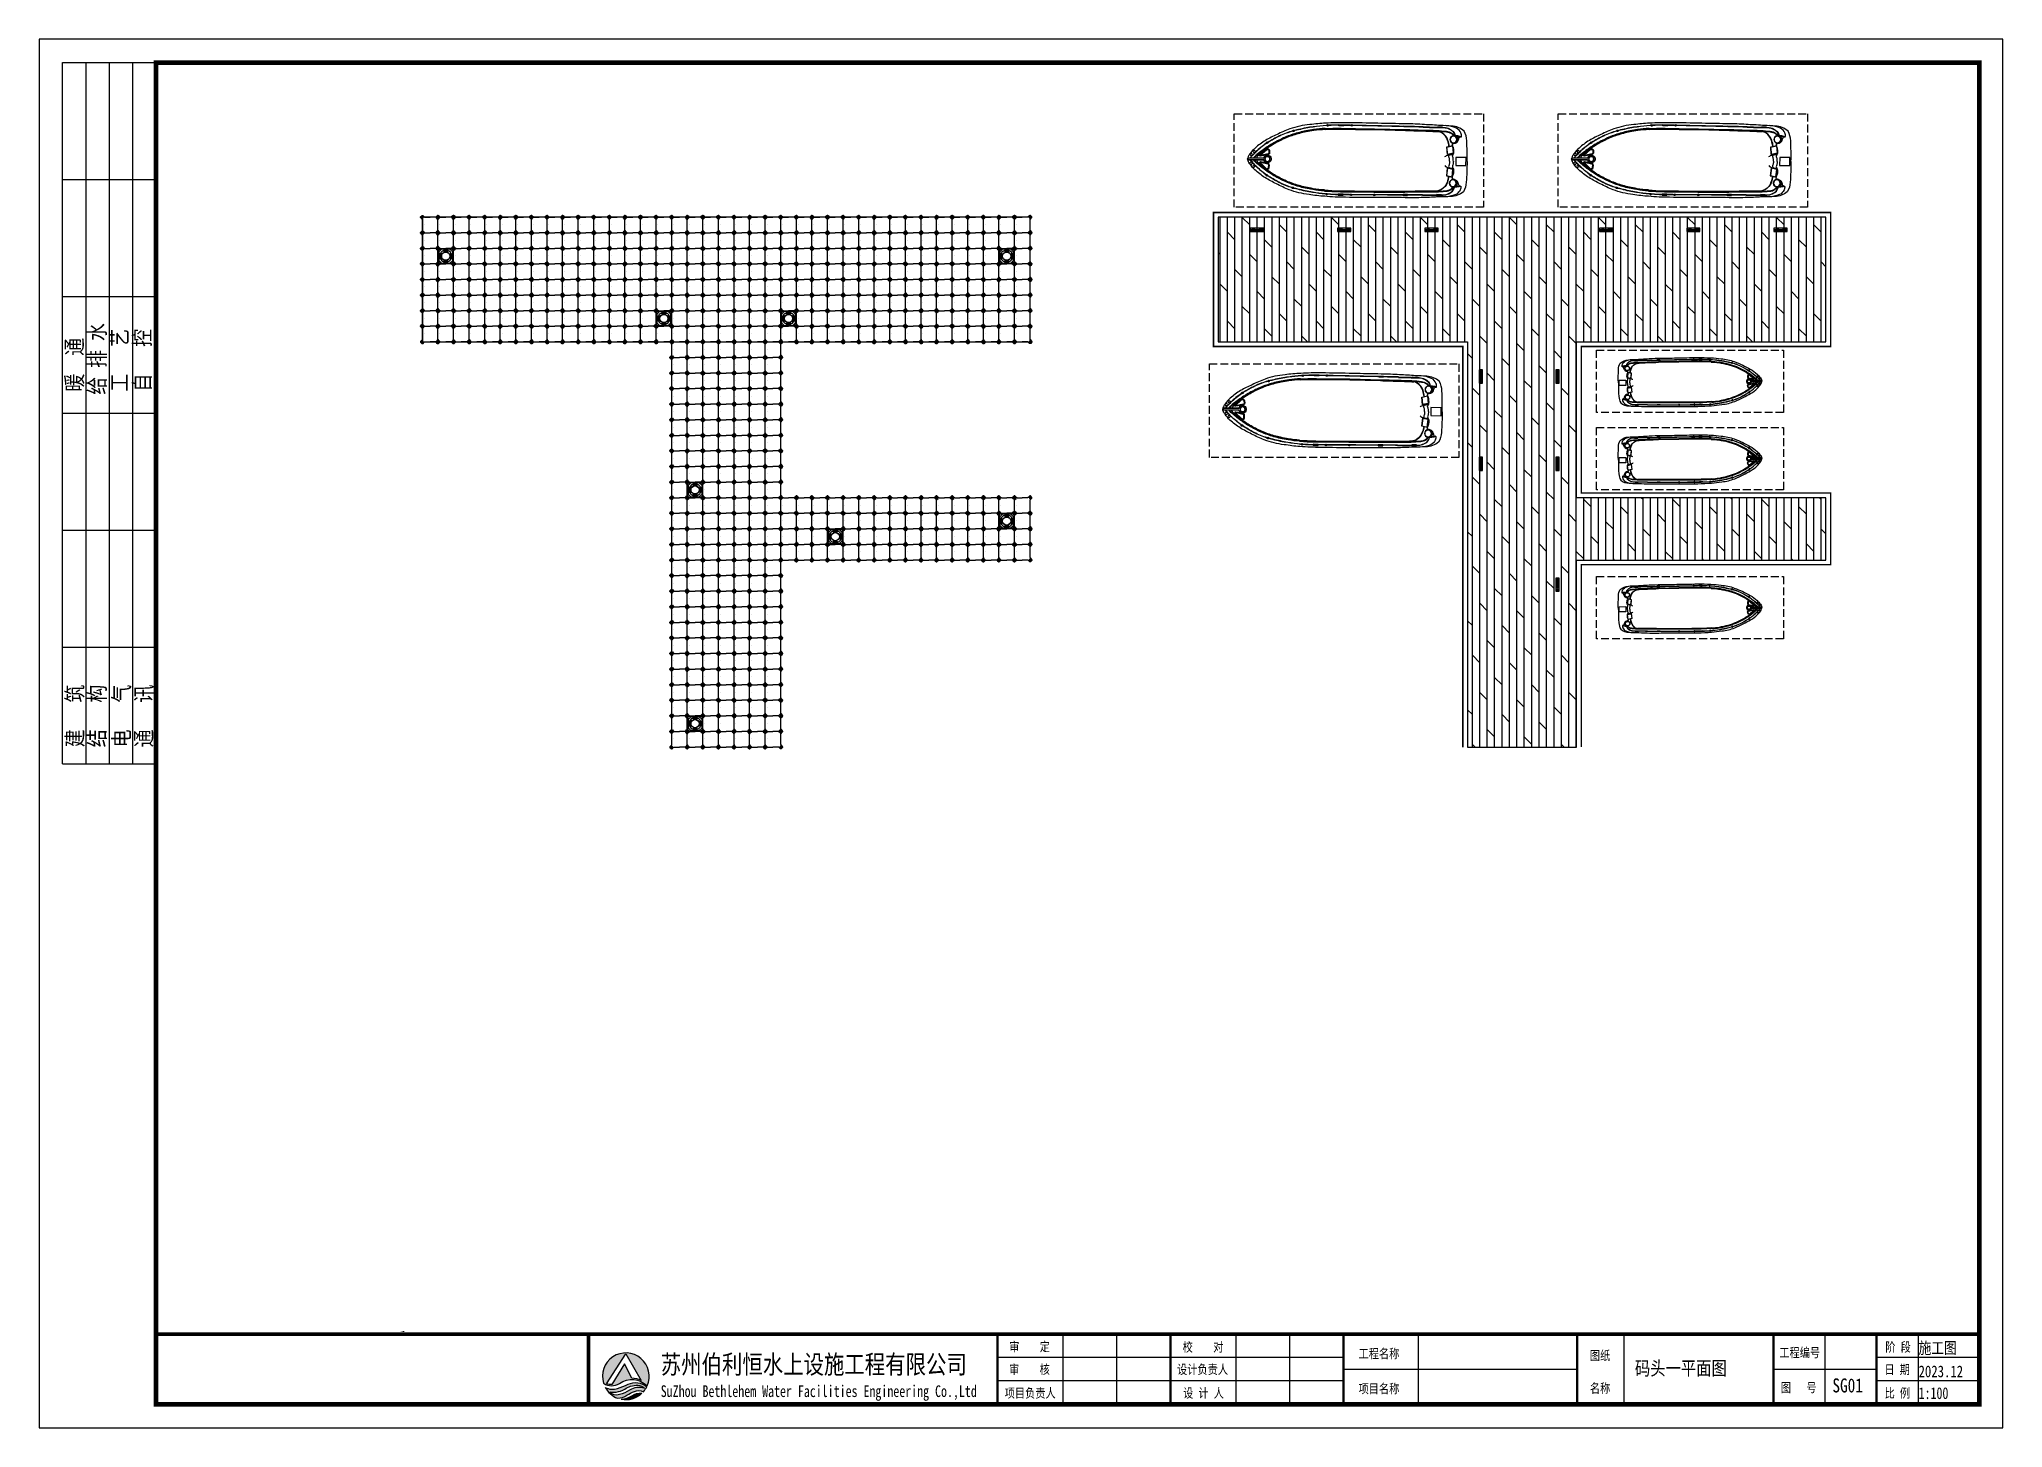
# Model space of a CAD drawing. Extents: x 140753 to 369320, y 91222 to 396627.
# Drawn here: x 244115 to 307115, y 281558 to 326108 of the extents above; entities that cross this region are included whole.
import ezdxf

# ---------------------------------------------------------------- set-up
doc = ezdxf.new("R2010")
doc.units = 0
doc.header["$LTSCALE"] = 1000
doc.linetypes.add('-6_350_HOLE$0$DASH', pattern=[0.35, 0.25, -0.1])
doc.layers.add('00标注文字', color=2, linetype='Continuous', lineweight=15)
for name, color, linetype in [('DIM_SYMB', 3, 'Continuous'), ('furniture', 6, 'Continuous'), ('W-_ANTICOLLISION防撞措施', 121, 'Continuous'), ('W-MOUNTING固定方式', 5, 'Continuous'), ('栏杆', 6, 'Continuous'), ('蓝色浮筒', 150, 'Continuous')]:
    doc.layers.add(name, color=color, linetype=linetype)
doc.styles.add('-宋体', font='', dxfattribs={"width": 0.8})
doc.styles.add('_TCH_DIM', font='SIMPLEX.shx', dxfattribs={"width": 0.7, "bigfont": 'GBCBIG.shx'})
doc.styles.get("Standard").update_dxf_attribs({"font": ''})
doc.styles.add('图框', font='')
doc.styles.add('黑体', font='simhei.ttf', dxfattribs={"width": 0.8})
doc.styles.get('-宋体').set_extended_font_data('SimSun')
doc.styles.get('Standard').set_extended_font_data('SimSun')
doc.styles.get('图框').set_extended_font_data('SimSun')

# ---------------------------------------------------------------- blocks, each defined once
blk = doc.blocks.new('$TITLEBLK$00000187')
h = blk.add_hatch(color=140)
h.dxf.hatch_style = 1
h.paths.add_polyline_path([(-294.3, 4.5, 0.294083), (-290.89, 4.48, -0.363756), (-284.97, 3.96, 1.450144)])
h.paths.add_polyline_path([(-289.53, 10.8), (-286.23, 5.12, 0.101723), (-288.23, 5.58), (-289.84, 8.66), (-292.52, 4.26, -0.081837), (-293.64, 4.38)], flags=16)
h = blk.add_hatch(color=174)
h.paths.add_polyline_path([(-285.05, 3.78, 0.296692), (-289.05, 4.29, -0.04264), (-291.3, 3.4, -0.209747), (-293.92, 3.62, 0.179915), (-291.3, 1.33, 0.169783), (-289.28, 1.97, -0.05744), (-287.69, 2.74, -0.214092), (-285.77, 2.71, 0.064571)])
h.paths.add_polyline_path([(-288.71, 3.03, -0.084014), (-290.89, 2.08, -0.271733), (-292.96, 2.61, 0.071966), (-291.58, 2.64, 0.098278), (-289.75, 3.23, -0.072406), (-288.51, 3.9, -0.088156), (-286.96, 4.07, -0.181988), (-285.56, 3.48, 0.206106)], flags=16)
blk.add_hatch(color=174).paths.add_polyline_path([(-286.08, 2.39, 0.189728), (-288.25, 1.81, -0.126537), (-290.52, 1.1, 0.245013)])
for p, q in [((-196, 0), (-196, 15)), ((-184.5, 0), (-184.5, 15)), ((-159, 0), (-159, 15)), ((-147.5, 0), (-147.5, 15)), ((-120, 0), (-120, 15)), ((-76, 0), (-76, 15)), ((-33, 0), (-33, 15)), ((-13, 0), (-13, 15)), ((0, 0), (0, 15)), ((-136, 10), (-210, 10)), ((0, 10), (-22, 10)), ((-136, 5), (-210, 5)), ((-136, 7.5), (-86, 7.5)), ((-44, 7.5), (-22, 7.5)), ((0, 5), (-22, 5))]:
    blk.add_line(p, q)
for points, const_width in [([(-297.54, 0), (-297.54, 15), (0, 15)], 0.8), ([(-210, 0), (-210, 15)], 0.5), ([(-173, 0), (-173, 15)], 0.5), ([(-136, 0), (-136, 15)], 0.5), ([(-86, 0), (-86, 15)], 0.5), ([(-44, 0), (-44, 15)], 0.5), ([(-22, 0), (-22, 15)], 0.5)]:
    blk.add_lwpolyline(points, dxfattribs=dict(const_width=const_width))
for points in [[(-294.3, 4.5, 0.294083), (-290.89, 4.48, -0.363756), (-284.97, 3.96, 1.450144)], [(-293.64, 4.38), (-289.53, 10.8), (-286.23, 5.12, 0.101723), (-288.23, 5.58), (-289.84, 8.66), (-292.52, 4.26, -0.081837)]]:
    blk.add_lwpolyline(points, format="xyb", close=True)
for points in [[(-293.92, 3.62, 0.209747), (-291.3, 3.4, 0.04264), (-289.05, 4.29, -0.296692), (-285.05, 3.78)], [(-292.96, 2.61, 0.071966), (-291.58, 2.64, 0.098278), (-289.75, 3.23, -0.072406), (-288.51, 3.9, -0.088156), (-286.96, 4.07, -0.181988), (-285.56, 3.48, 0.206106), (-288.71, 3.03, -0.084014), (-290.89, 2.08, -0.271733), (-292.96, 2.61)], [(-291.3, 1.33, 0.169783), (-289.28, 1.97, -0.05744), (-287.69, 2.74, -0.214092), (-285.77, 2.71, -0.214092)], [(-290.52, 1.1, 0.126537), (-288.25, 1.81, -0.189728), (-286.08, 2.39, -0.189728)]]:
    blk.add_lwpolyline(points, format="xyb")
for start, end in [(208.4706, 249.2676), (258.5751, 313.6432), (318.8384, 333.6165)]:
    blk.add_arc((-289.53, 6), 5, start, end)
at = {"style": '图框'}
for s, height, width, p in [('审    定', 2, 0.8, (-207.53, 11.34)), ('校    对', 2, 0.8, (-170.43, 11.27)), ('阶 段', 2, 0.8, (-20.12, 11.27)), ('苏州伯利恒水上设施工程有限公司', 4, 0.8, (-282.06, 6.56)), ('审    核', 2, 0.8, (-207.55, 6.48)), ('设计负责人', 2, 0.8, (-171.62, 6.48)), ('工程名称', 2, 0.8, (-132.8, 9.86)), ('图纸', 2, 0.8, (-83.31, 9.46)), ('工程编号', 2, 0.8, (-42.79, 10.08)), ('日 期', 2, 0.8, (-20.31, 6.48)), ('SuZhou Bethlehem Water Facilities Engineering Co.,Ltd ', 2.5, 0.75, (-282.06, 1.57)), ('项目名称', 2, 0.8, (-132.8, 2.36)), ('名称', 2, 0.8, (-83.31, 2.46)), ('图   号', 2, 0.8, (-42.46, 2.6)), ('项目负责人', 2, 0.8, (-208.49, 1.42)), ('设 计 人', 2, 0.8, (-170.33, 1.42)), ('比 例', 2, 0.8, (-20.27, 1.42))]:
    blk.add_text(s, height=height, dxfattribs=dict(at, width=width)).set_placement(p)
for tag, p in [('审定人', (-193.68, 10.95)), ('校对', (-155.51, 10.92)), ('审核人', (-193.68, 6.03)), ('设计负责人', (-158.64, 6.23)), ('项目负责人', (-195.69, 1.11)), ('设计人', (-156.48, 1.18))]:
    blk.add_attdef(tag, p, '', height=3)
for tag, p, height, style, width in [('工程名称', (-115.66, 9.53), 3, '-宋体', 0.8), ('阶段', (-12.96, 10.81), 2.5, '黑体', 0.8), ('图名', (-73.67, 6.22), 3, '-宋体', 0.8), ('日期', (-12.96, 5.8), 2.5, '黑体', 0.8), ('项目名称', (-115.65, 1.97), 3, '-宋体', 0.8), ('图号', (-31.44, 2.55), 3, '_TCH_DIM', 0.7), ('比例', (-12.96, 1.14), 2.5, '黑体', 0.8)]:
    blk.add_attdef(tag, p, '', height=height, dxfattribs=dict(style=style, width=width))
blk = doc.blocks.new('$TITLEBLK$00000095')
for p, q in [((-150, 20), (-150, 0)), ((-150, 20), (0, 20)), ((-125, 20), (-125, 0)), ((-100, 20), (-100, 0)), ((-75, 20), (-75, 0)), ((-75, 20), (-75, 0)), ((-50, 20), (-50, 0)), ((-25, 20), (-25, 0)), ((0, 20), (0, 0)), ((-150, 15), (-75, 15)), ((-75, 15), (0, 15)), ((-150, 10), (-75, 10)), ((-75, 10), (0, 10)), ((-150, 5), (-75, 5)), ((-75, 5), (0, 5))]:
    blk.add_line(p, q)
at = {"width": 0.8}
for s, p in [('建   筑', (-146.45, 15.65)), ('暖  通', (-70.35, 15.73)), ('结   构', (-146.45, 10.91)), ('给 排 水', (-71.03, 10.9)), ('电   气', (-146.45, 5.65)), ('工   艺', (-70.35, 6.13)), ('通   讯', (-146.45, 0.88)), ('自   控', (-70.35, 1.24))]:
    blk.add_text(s, height=3.509, dxfattribs=at).set_placement(p)
blk = doc.blocks.new('rgthtyjyuk')
blk.add_lwpolyline([(0, 0), (420, 0), (420, 297), (0, 297)], close=True)
at = {"const_width": 1}
blk.add_lwpolyline([(25, 5), (415, 5), (415, 292), (25, 292)], close=True, dxfattribs=at)
at = {"const_width": 0.8}
blk.add_lwpolyline([(415, 20), (25, 20)], dxfattribs=at)
at = {"rotation": 90}
blk.add_blockref('$TITLEBLK$00000095', (25, 292), dxfattribs=at)
blk = doc.blocks.new('浮筒')
at = {"layer": '蓝色浮筒'}
blk.add_line((441, 238), (441, 238), dxfattribs=at)
for points in [[(0, 417, 0.198912), (-9, 438), (-49, 479, -0.414214), (-49, 521), (-21, 549, -0.414214), (21, 549), (62, 509, 0.198912), (83, 500), (250, 500)], [(0, 83, -0.198912), (-9, 62), (-49, 21, 0.414214), (-49, -21), (-21, -49, 0.414214), (21, -49), (62, -9, -0.198912), (83, 0), (250, 0)], [(500, 417, -0.198912), (509, 438), (549, 479, 0.414214), (549, 521), (521, 549, 0.414214), (479, 549), (438, 509, -0.198912), (417, 500), (250, 500)], [(500, 83, 0.198912), (509, 62), (549, 21, -0.414214), (549, -21), (521, -49, -0.414214), (479, -49), (438, -9, 0.198912), (417, 0), (250, 0)]]:
    blk.add_lwpolyline(points, format="xyb", dxfattribs=at)
for points in [[(0, 417), (0, 83)], [(500, 417), (500, 83)]]:
    blk.add_lwpolyline(points, dxfattribs=at)
for centre, radius, start, end in [((-25, 500), 5, 84.26083, 275.73917), ((-25, 0), 5, 84.26083, 275.73917), ((0, 500), 25, 101.47834, 168.52166), ((0, 500), 25, 191.47834, 258.52166), ((0, 0), 25, 101.47834, 168.52166), ((0, 525), 5, 354.26083, 185.73917), ((0, 475), 5, 174.26083, 5.73917), ((0, 25), 5, 354.26083, 185.73917), ((0, 500), 25, 11.47834, 78.52166), ((0, 500), 25, 281.47834, 348.52166), ((0, 0), 25, 11.47834, 78.52166), ((25, 500), 5, 264.26083, 95.73917), ((25, 0), 5, 264.26083, 95.73917), ((475, 500), 5, 84.26083, 275.73917), ((475, 0), 5, 84.26083, 275.73917), ((500, 500), 25, 101.47834, 168.52166), ((500, 500), 25, 191.47834, 258.52166), ((500, 0), 25, 101.47834, 168.52166), ((500, 525), 5, 354.26083, 185.73917), ((500, 475), 5, 174.26083, 5.73917), ((500, 25), 5, 354.26083, 185.73917), ((500, 500), 25, 11.47834, 78.52166), ((500, 500), 25, 281.47834, 348.52166), ((500, 0), 25, 11.47834, 78.52166), ((525, 500), 5, 264.26083, 95.73917), ((525, 0), 5, 264.26083, 95.73917), ((0, 0), 25, 191.47834, 258.52166), ((0, -25), 5, 174.26083, 5.73917), ((0, 0), 25, 281.47834, 348.52166), ((500, 0), 25, 191.47834, 258.52166), ((500, -25), 5, 174.26083, 5.73917), ((500, 0), 25, 281.47834, 348.52166)]:
    blk.add_arc(centre, radius, start, end, dxfattribs=at)
blk = doc.blocks.new('*U154')
at = {"layer": '蓝色浮筒', "rotation": 180.0000000383531}
blk.add_blockref('浮筒', (250, 250), dxfattribs=at)
blk = doc.blocks.new('*U155')
at = {"layer": 'W-_ANTICOLLISION防撞措施', "color": 0, "linetype": 'ByBlock', "lineweight": -2, "transparency": 16777216}
for p in [(0, 0), (500, 0), (1000, 0), (1500, 0), (2000, 0), (2500, 0), (3000, 0), (3500, 0), (4000, 0), (4500, 0), (5000, 0), (5500, 0), (6000, 0), (6500, 0), (7000, 0), (7500, 0), (8000, 0), (8500, 0), (9000, 0), (9500, 0), (10000, 0), (10500, 0), (11000, 0), (11500, 0), (12000, 0), (12500, 0), (13000, 0), (13500, 0), (14000, 0), (14500, 0), (15000, 0), (15500, 0), (16000, 0), (16500, 0), (17000, 0), (17500, 0), (18000, 0), (18500, 0), (19000, 0), (0, -500), (500, -500), (1000, -500), (1500, -500), (2000, -500), (2500, -500), (3000, -500), (3500, -500), (4000, -500), (4500, -500), (5000, -500), (5500, -500), (6000, -500), (6500, -500), (7000, -500), (7500, -500), (8000, -500), (8500, -500), (9000, -500), (9500, -500), (10000, -500), (10500, -500), (11000, -500), (11500, -500), (12000, -500), (12500, -500), (13000, -500), (13500, -500), (14000, -500), (14500, -500), (15000, -500), (15500, -500), (16000, -500), (16500, -500), (17000, -500), (17500, -500), (18000, -500), (18500, -500), (19000, -500), (0, -1000), (0, -1500), (500, -1000), (500, -1500), (1000, -1000), (1000, -1500), (1500, -1000), (1500, -1500), (2000, -1000), (2000, -1500), (2500, -1000), (2500, -1500), (3000, -1000), (3000, -1500), (3500, -1000), (3500, -1500), (4000, -1000), (4000, -1500), (4500, -1000), (4500, -1500), (5000, -1000), (5000, -1500), (5500, -1000), (5500, -1500), (6000, -1000), (6000, -1500), (6500, -1000), (6500, -1500), (7000, -1000), (7000, -1500), (7500, -1000), (7500, -1500), (8000, -1000), (8000, -1500), (8500, -1000), (8500, -1500), (9000, -1000), (9000, -1500), (9500, -1000), (9500, -1500), (10000, -1000), (10000, -1500), (10500, -1000), (10500, -1500), (11000, -1000), (11000, -1500), (11500, -1000), (11500, -1500), (12000, -1000), (12000, -1500), (12500, -1000), (12500, -1500), (13000, -1000), (13000, -1500), (13500, -1000), (13500, -1500), (14000, -1000), (14000, -1500), (14500, -1000), (14500, -1500), (15000, -1000), (15000, -1500), (15500, -1000), (15500, -1500), (16000, -1000), (16000, -1500), (16500, -1000), (16500, -1500), (17000, -1000), (17000, -1500), (17500, -1000), (17500, -1500), (18000, -1000), (18000, -1500), (18500, -1000), (18500, -1500), (19000, -1000), (19000, -1500), (0, -2000), (500, -2000), (1000, -2000), (1500, -2000), (2000, -2000), (2500, -2000), (3000, -2000), (3500, -2000), (4000, -2000), (4500, -2000), (5000, -2000), (5500, -2000), (6000, -2000), (6500, -2000), (7000, -2000), (7500, -2000), (8000, -2000), (8500, -2000), (9000, -2000), (9500, -2000), (10000, -2000), (10500, -2000), (11000, -2000), (11500, -2000), (12000, -2000), (12500, -2000), (13000, -2000), (13500, -2000), (14000, -2000), (14500, -2000), (15000, -2000), (15500, -2000), (16000, -2000), (16500, -2000), (17000, -2000), (17500, -2000), (18000, -2000), (18500, -2000), (19000, -2000), (0, -2500), (500, -2500), (1000, -2500), (1500, -2500), (2000, -2500), (2500, -2500), (3000, -2500), (3500, -2500), (4000, -2500), (4500, -2500), (5000, -2500), (5500, -2500), (6000, -2500), (6500, -2500), (7000, -2500), (7500, -2500), (8000, -2500), (8500, -2500), (9000, -2500), (9500, -2500), (10000, -2500), (10500, -2500), (11000, -2500), (11500, -2500), (12000, -2500), (12500, -2500), (13000, -2500), (13500, -2500), (14000, -2500), (14500, -2500), (15000, -2500), (15500, -2500), (16000, -2500), (16500, -2500), (17000, -2500), (17500, -2500), (18000, -2500), (18500, -2500), (19000, -2500), (0, -3000), (500, -3000), (1000, -3000), (1500, -3000), (2000, -3000), (2500, -3000), (3000, -3000), (3500, -3000), (4000, -3000), (4500, -3000), (5000, -3000), (5500, -3000), (6000, -3000), (6500, -3000), (7000, -3000), (7500, -3000), (8000, -3000), (8500, -3000), (9000, -3000), (9500, -3000), (10000, -3000), (10500, -3000), (11000, -3000), (11500, -3000), (12000, -3000), (12500, -3000), (13000, -3000), (13500, -3000), (14000, -3000), (14500, -3000), (15000, -3000), (15500, -3000), (16000, -3000), (16500, -3000), (17000, -3000), (17500, -3000), (18000, -3000), (18500, -3000), (19000, -3000), (0, -3500), (500, -3500), (1000, -3500), (1500, -3500), (2000, -3500), (2500, -3500), (3000, -3500), (3500, -3500), (4000, -3500), (4500, -3500), (5000, -3500), (5500, -3500), (6000, -3500), (6500, -3500), (7000, -3500), (7500, -3500), (8000, -3500), (8500, -3500), (9000, -3500), (9500, -3500), (10000, -3500), (10500, -3500), (11000, -3500), (11500, -3500), (12000, -3500), (12500, -3500), (13000, -3500), (13500, -3500), (14000, -3500), (14500, -3500), (15000, -3500), (15500, -3500), (16000, -3500), (16500, -3500), (17000, -3500), (17500, -3500), (18000, -3500), (18500, -3500), (19000, -3500)]:
    blk.add_blockref('*U154', p, dxfattribs=at)
blk = doc.blocks.new('*U156')
at = {"layer": '蓝色浮筒', "rotation": 180.0000000383531}
blk.add_blockref('浮筒', (250, 250), dxfattribs=at)
blk = doc.blocks.new('*U157')
at = {"layer": 'W-_ANTICOLLISION防撞措施', "color": 0, "linetype": 'ByBlock', "lineweight": -2, "transparency": 16777216}
for p in [(0, 0), (500, 0), (1000, 0), (1500, 0), (2000, 0), (2500, 0), (3000, 0), (0, -500), (500, -500), (1000, -500), (1500, -500), (2000, -500), (2500, -500), (3000, -500), (0, -1000), (0, -1500), (500, -1000), (500, -1500), (1000, -1000), (1000, -1500), (1500, -1000), (1500, -1500), (2000, -1000), (2000, -1500), (2500, -1000), (2500, -1500), (3000, -1000), (3000, -1500), (0, -2000), (500, -2000), (1000, -2000), (1500, -2000), (2000, -2000), (2500, -2000), (3000, -2000), (0, -2500), (500, -2500), (1000, -2500), (1500, -2500), (2000, -2500), (2500, -2500), (3000, -2500), (0, -3000), (500, -3000), (1000, -3000), (1500, -3000), (2000, -3000), (2500, -3000), (3000, -3000), (0, -3500), (0, -4000), (500, -3500), (500, -4000), (1000, -3500), (1000, -4000), (1500, -3500), (1500, -4000), (2000, -3500), (2000, -4000), (2500, -3500), (2500, -4000), (3000, -3500), (3000, -4000), (0, -4500), (500, -4500), (1000, -4500), (1500, -4500), (2000, -4500), (2500, -4500), (3000, -4500), (0, -5000), (500, -5000), (1000, -5000), (1500, -5000), (2000, -5000), (2500, -5000), (3000, -5000), (0, -5500), (500, -5500), (1000, -5500), (1500, -5500), (2000, -5500), (2500, -5500), (3000, -5500), (0, -6000), (0, -6500), (500, -6000), (500, -6500), (1000, -6000), (1000, -6500), (1500, -6000), (1500, -6500), (2000, -6000), (2000, -6500), (2500, -6000), (2500, -6500), (3000, -6000), (3000, -6500), (0, -7000), (500, -7000), (1000, -7000), (1500, -7000), (2000, -7000), (2500, -7000), (3000, -7000), (0, -7500), (500, -7500), (1000, -7500), (1500, -7500), (2000, -7500), (2500, -7500), (3000, -7500), (0, -8000), (500, -8000), (1000, -8000), (1500, -8000), (2000, -8000), (2500, -8000), (3000, -8000), (0, -8500), (0, -9000), (500, -8500), (500, -9000), (1000, -8500), (1000, -9000), (1500, -8500), (1500, -9000), (2000, -8500), (2000, -9000), (2500, -8500), (2500, -9000), (3000, -8500), (3000, -9000), (0, -9500), (500, -9500), (1000, -9500), (1500, -9500), (2000, -9500), (2500, -9500), (3000, -9500), (0, -10000), (500, -10000), (1000, -10000), (1500, -10000), (2000, -10000), (2500, -10000), (3000, -10000), (0, -10500), (0, -11000), (500, -10500), (500, -11000), (1000, -10500), (1000, -11000), (1500, -10500), (1500, -11000), (2000, -10500), (2000, -11000), (2500, -10500), (2500, -11000), (3000, -10500), (3000, -11000), (0, -11500), (500, -11500), (1000, -11500), (1500, -11500), (2000, -11500), (2500, -11500), (3000, -11500), (0, -12000), (500, -12000), (1000, -12000), (1500, -12000), (2000, -12000), (2500, -12000), (3000, -12000), (0, -12500), (500, -12500), (1000, -12500), (1500, -12500), (2000, -12500), (2500, -12500), (3000, -12500)]:
    blk.add_blockref('*U156', p, dxfattribs=at)
blk = doc.blocks.new('*U158')
at = {"layer": '蓝色浮筒', "rotation": 180.0000000383531}
blk.add_blockref('浮筒', (250, 250), dxfattribs=at)
blk = doc.blocks.new('*U159')
at = {"layer": 'W-_ANTICOLLISION防撞措施', "color": 0, "linetype": 'ByBlock', "lineweight": -2, "transparency": 16777216}
for p in [(0, 0), (500, 0), (1000, 0), (1500, 0), (2000, 0), (2500, 0), (3000, 0), (3500, 0), (4000, 0), (4500, 0), (5000, 0), (5500, 0), (6000, 0), (6500, 0), (7000, 0), (7500, 0), (0, -500), (500, -500), (1000, -500), (1500, -500), (2000, -500), (2500, -500), (3000, -500), (3500, -500), (4000, -500), (4500, -500), (5000, -500), (5500, -500), (6000, -500), (6500, -500), (7000, -500), (7500, -500), (0, -1000), (0, -1500), (500, -1000), (500, -1500), (1000, -1000), (1000, -1500), (1500, -1000), (1500, -1500), (2000, -1000), (2000, -1500), (2500, -1000), (2500, -1500), (3000, -1000), (3000, -1500), (3500, -1000), (3500, -1500), (4000, -1000), (4000, -1500), (4500, -1000), (4500, -1500), (5000, -1000), (5000, -1500), (5500, -1000), (5500, -1500), (6000, -1000), (6000, -1500), (6500, -1000), (6500, -1500), (7000, -1000), (7000, -1500), (7500, -1000), (7500, -1500)]:
    blk.add_blockref('*U158', p, dxfattribs=at)
blk = doc.blocks.new('*U85')
at = {"color": 8, "linetype": 'Continuous', "lineweight": 15}
for p, q in [((-1, 2), (-2, 1)), ((0, 1), (0, -1)), ((-1, -2), (-2, -1))]:
    blk.add_line(p, q, dxfattribs=at)
at = {"color": 7, "linetype": 'Continuous', "lineweight": 15}
for p, q in [((16, 1), (0, 1)), ((0, 0), (19, 0)), ((16, 1), (16, 0)), ((19, -1), (19, 0)), ((0, -1), (19, -1))]:
    blk.add_line(p, q, dxfattribs=at)
for centre, radius, start, end in [((-3, 0), 2.9, 41.31782, 318.68218), ((-3, 0), 1.45, 41.31782, 318.68218), ((0, 3), 2.82, 221.31782, 270), ((0, -3), 2.82, 90, 138.68218), ((0, 3), 1.37, 221.31782, 270), ((0, -3), 1.37, 90, 138.68218)]:
    blk.add_arc(centre, radius, start, end, dxfattribs=at)
blk = doc.blocks.new('*U87')
blk.add_lwpolyline([(-12, 0), (-12, 2.5), (12, 2.5), (12, 0)], close=True)
blk = doc.blocks.new('无头销轴_B型_D12X150')
at = {"color": 0}
for p, q in [((-72, 6), (-72, -6)), ((72, 6), (72, -6))]:
    blk.add_line(p, q, dxfattribs=at)
blk.add_lwpolyline([(-75, 4), (-75, -4), (-72, -6), (72, -6), (75, -4), (75, 4), (72, 6), (-72, 6)], close=True, dxfattribs=at)
for centre in [(-70, 0), (70, 0)]:
    blk.add_circle(centre, 1.6, dxfattribs=at)
blk = doc.blocks.new('sdf')
at = {"layer": 'W-MOUNTING固定方式', "color": 0}
for p, q in [((43285, -2497), (43283, -2500)), ((43378, -2500), (43283, -2500)), ((43283, -2574), (43283, -2500)), ((43285, -2497), (43376, -2497)), ((43376, -2497), (43378, -2500)), ((43378, -2500), (43378, -2574)), ((43108, -2622), (43108, -2815)), ((43109, -2673), (43112, -2671)), ((43109, -2764), (43109, -2673)), ((43109, -2764), (43112, -2766)), ((43112, -2671), (43112, -2766)), ((43112, -2671), (43186, -2671)), ((43186, -2766), (43112, -2766)), ((43186, -2766), (43186, -2671)), ((43186, -2671), (43189, -2673)), ((43186, -2766), (43189, -2764)), ((43189, -2673), (43189, -2764)), ((43283, -2574), (43378, -2574)), ((43283, -2574), (43285, -2577)), ((43283, -2863), (43285, -2860)), ((43378, -2863), (43283, -2863)), ((43283, -2937), (43283, -2863)), ((43283, -2937), (43378, -2937)), ((43285, -2940), (43283, -2937)), ((43376, -2577), (43285, -2577)), ((43285, -2860), (43376, -2860)), ((43375, -2940), (43285, -2940)), ((43375, -2940), (43378, -2937)), ((43378, -2574), (43376, -2577)), ((43378, -2863), (43376, -2860)), ((43378, -2863), (43378, -2937)), ((43475, -2671), (43472, -2673)), ((43472, -2764), (43472, -2673)), ((43475, -2766), (43472, -2764)), ((43475, -2671), (43475, -2766)), ((43475, -2671), (43549, -2671)), ((43549, -2766), (43475, -2766)), ((43549, -2766), (43549, -2671)), ((43552, -2674), (43549, -2671)), ((43552, -2764), (43549, -2766)), ((43552, -2674), (43552, -2764))]:
    blk.add_line(p, q, dxfattribs=at)
at = {"layer": 'W-MOUNTING固定方式', "color": 6}
for points in [[(43123, -2568), (43052, -2497, -0.414214), (43052, -2441), (43052, -2441, -0.414214), (43109, -2441), (43179, -2511)], [(43538, -2568), (43609, -2497, 0.414214), (43609, -2441), (43609, -2441, 0.414214), (43552, -2441), (43482, -2511)], [(43123, -2870), (43052, -2941, 0.414214), (43052, -2997), (43052, -2997, 0.414214), (43109, -2997), (43179, -2927)], [(43538, -2870), (43609, -2941, -0.414214), (43609, -2997), (43609, -2997, -0.414214), (43552, -2997), (43482, -2927)]]:
    blk.add_lwpolyline(points, format="xyb", dxfattribs=at)
at = {"layer": 'W-MOUNTING固定方式'}
for points in [[(43194, -2941), (43467, -2941), (43553, -2856), (43553, -2582), (43467, -2496), (43194, -2496), (43108, -2582), (43108, -2856)], [(43219, -2881), (43442, -2881), (43493, -2831), (43493, -2607), (43442, -2556), (43219, -2556), (43168, -2607), (43168, -2831)]]:
    blk.add_lwpolyline(points, close=True, dxfattribs=at)
at = {"layer": 'W-MOUNTING固定方式', "color": 0}
for points in [[(43272, -2496), (43272, -2537), (43272, -2557), (43281, -2557), (43281, -2537), (43281, -2496)], [(43380, -2496), (43380, -2537), (43380, -2557), (43389, -2557), (43389, -2537), (43389, -2496)], [(43108, -2669), (43149, -2669), (43169, -2669), (43169, -2660), (43149, -2660), (43108, -2660)], [(43108, -2777), (43149, -2777), (43169, -2777), (43169, -2768), (43149, -2768), (43108, -2768)], [(43281, -2941), (43281, -2900), (43281, -2880), (43272, -2880), (43272, -2900), (43272, -2941)], [(43389, -2941), (43389, -2900), (43389, -2880), (43380, -2880), (43380, -2900), (43380, -2941)], [(43553, -2660), (43512, -2660), (43492, -2660), (43492, -2669), (43512, -2669), (43553, -2669)], [(43553, -2768), (43512, -2768), (43492, -2768), (43492, -2777), (43512, -2777), (43553, -2777)]]:
    blk.add_lwpolyline(points, dxfattribs=at)
at = {"layer": 'W-MOUNTING固定方式', "color": 5}
for centre in [(43080, -2469), (43580, -2469), (43080, -2969), (43580, -2969)]:
    blk.add_circle(centre, 7, dxfattribs=at)
at = {"layer": 'W-MOUNTING固定方式'}
for radius in [136, 130]:
    blk.add_circle((43330, -2719), radius, dxfattribs=at)
at = {"layer": 'W-MOUNTING固定方式', "color": 0, "xscale": -1}
for name, p, rotation in [('*U85', (43143, -2649), 180), ('*U85', (43261, -2906), 270), ('*U87', (43272, -2900), 90), ('*U87', (43389, -2537), 270.0000000000001), ('*U85', (43400, -2531), 90.00000000000007), ('*U87', (43512, -2777), 180)]:
    blk.add_blockref(name, p, dxfattribs=dict(at, rotation=rotation))
for name, p in [('*U87', (43149, -2660)), ('*U85', (43518, -2788))]:
    blk.add_blockref(name, p, dxfattribs=at)
at = {"layer": 'W-MOUNTING固定方式', "color": 0}
for name, p, rotation in [('*U87', (43149, -2777), 180), ('无头销轴_B型_D12X150', (43149, -2719), 90), ('无头销轴_B型_D12X150', (43330, -2900), 180), ('*U85', (43261, -2531), 270.0000000000001), ('*U87', (43272, -2537), 90.00000000000004), ('*U87', (43389, -2900), 270), ('*U85', (43400, -2906), 90.00000000000001), ('*U85', (43518, -2649), 180), ('无头销轴_B型_D12X150', (43512, -2719), 270)]:
    blk.add_blockref(name, p, dxfattribs=dict(at, rotation=rotation))
for name, p in [('*U85', (43143, -2788)), ('无头销轴_B型_D12X150', (43330, -2537)), ('*U87', (43512, -2660))]:
    blk.add_blockref(name, p, dxfattribs=at)
blk = doc.blocks.new('游艇码头系船柱')
at = {"layer": 'DIM_SYMB'}
for p, q in [((0.04, 0.1), (0.045, 0.1)), ((0.04, 0.05), (0.045, 0.05)), ((0.045, 0.1), (0.045, 0.05)), ((0.045, 0.095), (0.096, 0.095)), ((0.045, 0.055), (0.096, 0.055)), ((0.15, 0.11), (0.19, 0.11)), ((0.15, 0.04), (0.19, 0.04)), ((0.43, 0.095), (0.18, 0.095)), ((0.43, 0.055), (0.18, 0.055)), ((0.46, 0.11), (0.42, 0.11)), ((0.46, 0.04), (0.42, 0.04)), ((0.565, 0.095), (0.514, 0.095)), ((0.565, 0.055), (0.514, 0.055)), ((0.57, 0.1), (0.565, 0.1)), ((0.565, 0.1), (0.565, 0.05)), ((0.57, 0.05), (0.565, 0.05))]:
    blk.add_line(p, q, dxfattribs=at)
blk.add_lwpolyline([(0, 0.15), (0.61, 0.15), (0.61, 0), (0, 0)], close=True, dxfattribs=at)
for centre, radius in [((0.13, 0.075), 0.04), ((0.13, 0.075), 0.035), ((0.48, 0.075), 0.04), ((0.48, 0.075), 0.035)]:
    blk.add_circle(centre, radius, dxfattribs=at)
for centre, radius, start, end in [((0.046, 0.075), 0.0256, 102.68038, 257.31962), ((0.151, 0.075), 0.035, 325.1501, 34.8499), ((0.19, 0.075), 0.035, 34.8499, 90), ((0.19, 0.075), 0.035, 270, 325.1501), ((0.42, 0.075), 0.035, 90, 145.1501), ((0.42, 0.075), 0.035, 214.8499, 270), ((0.459, 0.075), 0.035, 145.1501, 214.8499), ((0.564, 0.075), 0.0256, 282.68038, 77.31962)]:
    blk.add_arc(centre, radius, start, end, dxfattribs=at)
blk = doc.blocks.new('*U174')
at = {"layer": '00标注文字', "xscale": -693.1336901761795, "yscale": 693.1336901761795, "zscale": 693.1336901761795}
blk.add_blockref('游艇码头系船柱', (211, -52), dxfattribs=at)
blk = doc.blocks.new('*U175')
at = {"layer": '栏杆', "color": 0, "linetype": 'ByBlock', "lineweight": -2, "transparency": 16777216}
for p in [(0, 0), (2800, 0)]:
    blk.add_blockref('*U174', p, dxfattribs=at)
blk = doc.blocks.new('*U178')
at = {"layer": '00标注文字', "xscale": -693.1336901761795, "yscale": 693.1336901761795, "zscale": 693.1336901761795}
blk.add_blockref('游艇码头系船柱', (211, -52), dxfattribs=at)
blk = doc.blocks.new('*U179')
at = {"layer": '栏杆', "color": 0, "linetype": 'ByBlock', "lineweight": -2, "transparency": 16777216}
for p in [(0, 0), (2800, 0)]:
    blk.add_blockref('*U178', p, dxfattribs=at)
blk = doc.blocks.new('A$C8620f102')
for p, q in [((1.27, 1.92), (1.26, 1.91)), ((3.83, 1.92), (3.84, 1.91))]:
    blk.add_line(p, q)
for points in [[(2.55, 1.34, -0.01736), (1.42, 1.37, -0.12634), (0.89, 1.52, -0.172899), (0.62, 2.21, -0.013884), (0.6, 2.82, -0.008973), (0.56, 3.7, -0.01509), (0.53, 4.7, 0.002245), (0.52, 6.24, -0.003342), (0.51, 7.96, -0.016984), (0.55, 9.1, -0.024546), (0.64, 9.96, -0.067942), (0.89, 11.05, -0.033948), (1.2, 11.75, -0.022001), (1.53, 12.38, -0.042872), (1.96, 12.94, -0.059514), (2.26, 13.21, -0.046364), (2.43, 13.31, -0.104882), (2.55, 13.34, -0.104882)], [(0.68, 3.76, 0.006425), (0.67, 4.7, 0.002217), (0.66, 6.24, -0.003368), (0.65, 7.97, -0.024633), (0.67, 9.06, -0.015037), (0.76, 9.77, -0.025439), (0.82, 10.17, -0.013843), (1.02, 10.98, -0.040266), (1.32, 11.7, -0.016729), (1.69, 12.33, -0.029739), (2.17, 12.91, 0.01525), (2.42, 13.15, -0.132389), (2.48, 13.18, -0.028442), (2.5, 13.19, -0.028442)], [(0.7, 3.76, 0.006424), (0.68, 4.7, 0.002217), (0.67, 6.24, -0.003368), (0.66, 7.97, -0.024633), (0.68, 9.06, -0.015038), (0.77, 9.77, -0.025461), (0.84, 10.17, -0.013839), (1.03, 10.98, -0.040238), (1.33, 11.7, -0.016715), (1.7, 12.33, -0.029693), (2.18, 12.9, 0.015234), (2.43, 13.14, -0.134036), (2.48, 13.17, -0.024879), (2.5, 13.17, -0.024879)], [(0.84, 9.12, -0.031596), (0.91, 9.75, -0.004928), (0.98, 10.17, -0.02844), (1.18, 10.88, -0.042875), (1.47, 11.56, -0.035347), (1.84, 12.21, -0.024093), (2.25, 12.76, -0.079837), (2.5, 13.02)], [(0.86, 9.12, -0.031592), (0.92, 9.75, -0.004926), (1, 10.17, -0.028436), (1.19, 10.88, -0.042895), (1.49, 11.55, -0.035363), (1.85, 12.2, -0.024111), (2.26, 12.75, -0.077658), (2.5, 13.01, -0.077658)], [(0.87, 9.12, -0.031588), (0.93, 9.75, -0.004924), (1.01, 10.16, -0.028433), (1.21, 10.87, -0.042917), (1.5, 11.55, -0.035379), (1.86, 12.19, -0.02413), (2.27, 12.74, -0.075408), (2.5, 12.99, -0.075408)], [(2.55, 1.34, 0.01736), (3.68, 1.37, 0.12634), (4.21, 1.52, 0.172899), (4.48, 2.21, 0.013884), (4.5, 2.82, 0.008973), (4.55, 3.7, 0.01509), (4.57, 4.7, -0.002245), (4.58, 6.24, 0.003342), (4.59, 7.96, 0.016984), (4.55, 9.1, 0.024546), (4.46, 9.96, 0.067942), (4.21, 11.05, 0.033948), (3.9, 11.75, 0.022001), (3.57, 12.38, 0.042872), (3.15, 12.94, 0.059514), (2.84, 13.21, 0.046364), (2.67, 13.31, 0.104882), (2.55, 13.34, 0.104882)], [(4.42, 3.76, -0.006425), (4.43, 4.7, -0.002217), (4.44, 6.24, 0.003368), (4.45, 7.97, 0.024633), (4.43, 9.06, 0.015037), (4.34, 9.77, 0.025439), (4.28, 10.17, 0.013843), (4.08, 10.98, 0.040266), (3.78, 11.7, 0.016729), (3.41, 12.33, 0.029739), (2.93, 12.91, -0.01525), (2.68, 13.15, 0.132389), (2.62, 13.18, 0.028442), (2.6, 13.19, 0.028442)], [(4.41, 3.76, -0.006424), (4.42, 4.7, -0.002217), (4.43, 6.24, 0.003368), (4.44, 7.97, 0.024633), (4.42, 9.06, 0.015038), (4.33, 9.77, 0.025461), (4.26, 10.17, 0.013839), (4.07, 10.98, 0.040238), (3.77, 11.7, 0.016715), (3.4, 12.33, 0.029693), (2.93, 12.9, -0.015234), (2.67, 13.14, 0.134036), (2.62, 13.17, 0.024879), (2.6, 13.17, 0.024879)], [(4.26, 9.12, 0.031596), (4.19, 9.75, 0.004928), (4.12, 10.17, 0.02844), (3.92, 10.88, 0.042875), (3.63, 11.56, 0.035347), (3.26, 12.21, 0.024093), (2.85, 12.76, 0.079837), (2.6, 13.02)], [(4.25, 9.12, 0.031592), (4.18, 9.75, 0.004926), (4.1, 10.17, 0.028436), (3.91, 10.88, 0.042895), (3.61, 11.55, 0.035363), (3.25, 12.2, 0.024111), (2.84, 12.75, 0.077658), (2.6, 13.01, 0.077658)], [(4.23, 9.12, 0.031588), (4.17, 9.75, 0.004924), (4.09, 10.16, 0.028433), (3.89, 10.87, 0.042917), (3.6, 11.55, 0.035379), (3.24, 12.19, 0.02413), (2.83, 12.74, 0.075408), (2.6, 12.99, 0.075408)], [(0.9, 9.12, -0.031581), (0.96, 9.74, -0.00492), (1.04, 10.16, -0.028426), (1.23, 10.86, -0.042959), (1.52, 11.54, -0.035411), (1.89, 12.17, -0.028829), (2.23, 12.64, -0.092336), (2.5, 12.86, -0.080328)], [(2.09, 12.15), (2.2, 12.14, 0.382221), (2.31, 12.21), (2.39, 12.63, 0.786544), (2.33, 12.68), (2.01, 12.34, 0.616464), (2.09, 12.15, 3.844907)], [(4.2, 9.12, 0.031581), (4.14, 9.74, 0.00492), (4.06, 10.16, 0.028426), (3.87, 10.86, 0.042959), (3.58, 11.54, 0.035411), (3.22, 12.17, 0.028829), (2.87, 12.64, 0.092336), (2.6, 12.86, 0.080328)], [(3.01, 12.15), (2.9, 12.14, -0.382221), (2.79, 12.21), (2.71, 12.63, -0.786544), (2.77, 12.68), (3.09, 12.34, -0.616464), (3.01, 12.15, -3.844907)], [(0.84, 9.12), (0.82, 8.71), (0.81, 8.24), (0.82, 7.47), (0.82, 6.42), (0.84, 4.72, -0.002601), (0.86, 3.81, 0.004411), (0.87, 3.02, 0.013009), (0.91, 2.49, 0.113396), (1.01, 2.2, 0.146005), (1.15, 2.08, 1.595219)], [(0.86, 9.12), (0.84, 8.71), (0.83, 8.24), (0.83, 7.47), (0.83, 6.42), (0.85, 4.72, -0.002601), (0.87, 3.81, 0.004411), (0.89, 3.02, 0.013003), (0.92, 2.49, 0.113337), (1.02, 2.21, 0.144821), (1.16, 2.09, 0.138987)], [(0.87, 9.12), (0.85, 8.71), (0.84, 8.24), (0.84, 7.47), (0.84, 6.42), (0.86, 4.72, -0.002601), (0.88, 3.81, 0.00441), (0.9, 3.02, 0.012997), (0.94, 2.49, 0.113276), (1.03, 2.21, 0.142458), (1.16, 2.11, 0.142458)], [(0.9, 9.12), (0.88, 8.71), (0.87, 8.24), (0.87, 7.47), (0.87, 6.42), (0.89, 4.73, -0.002601), (0.91, 3.81, 0.00441), (0.93, 3.03, 0.002867), (0.93, 2.91, 0.002867)], [(4.23, 9.12), (4.25, 8.71), (4.26, 8.24), (4.26, 7.47), (4.26, 6.42), (4.24, 4.72, 0.002601), (4.22, 3.81, -0.00441), (4.2, 3.02, -0.012997), (4.16, 2.49, -0.113276), (4.07, 2.21, -0.142458), (3.94, 2.11, -0.142458)], [(4.26, 9.12), (4.28, 8.71), (4.29, 8.24), (4.28, 7.47), (4.28, 6.42), (4.26, 4.72, 0.002601), (4.24, 3.81, -0.004411), (4.23, 3.02, -0.013009), (4.19, 2.49, -0.113396), (4.09, 2.2, -0.146005), (3.95, 2.08, -1.595219)], [(4.25, 9.12), (4.27, 8.71), (4.27, 8.24), (4.27, 7.47), (4.27, 6.42), (4.25, 4.72, 0.002601), (4.23, 3.81, -0.004411), (4.21, 3.02, -0.013003), (4.18, 2.49, -0.113337), (4.08, 2.21, -0.144821), (3.95, 2.09, -0.138987)], [(4.2, 9.12), (4.22, 8.71), (4.23, 8.24), (4.23, 7.47), (4.23, 6.42), (4.21, 4.73, 0.002601), (4.19, 3.81, -0.00441), (4.17, 3.03, -0.002867), (4.17, 2.91, -0.002867)], [(0.68, 3.76, -0.002942), (0.69, 3.07, 0.002013), (0.7, 2.63, 0.130442), (0.78, 2.32, 0.261246), (1.14, 2.01, 0.209197)], [(0.7, 3.76, -0.002941), (0.71, 3.07, 0.002014), (0.71, 2.63, 0.130992), (0.79, 2.33, 0.261832), (1.15, 2.02, 0.261832)], [(1.73, 2.34, -0.043334), (1.41, 2.42, -0.18333), (1, 2.74, -0.123985), (0.91, 3.11, 0.015377), (0.89, 3.39)], [(3.37, 2.34, 0.043334), (3.69, 2.42, 0.18333), (4.1, 2.74, 0.123985), (4.19, 3.11, -0.015377), (4.21, 3.39)], [(4.42, 3.76, 0.002942), (4.41, 3.07, -0.002013), (4.4, 2.63, -0.130442), (4.32, 2.32, -0.261246), (3.96, 2.01, -0.209197)], [(4.41, 3.76, 0.002941), (4.4, 3.07, -0.002014), (4.39, 2.63, -0.130992), (4.31, 2.33, -0.261832), (3.96, 2.02, -0.261832)], [(1.21, 1.67, -0.164393), (0.99, 1.7, -0.188684), (0.74, 1.94, -0.10758), (0.6, 2.55)], [(1.73, 2.32, -0.043195), (1.41, 2.4, -0.183415), (0.99, 2.73, -0.094511), (0.9, 3.02)], [(3.37, 2.32, 0.043195), (3.69, 2.4, 0.183415), (4.11, 2.73, 0.094511), (4.2, 3.02)], [(3.9, 1.67, 0.164393), (4.11, 1.7, 0.188684), (4.36, 1.94, 0.10758), (4.5, 2.55)]]:
    blk.add_lwpolyline(points, format="xyb")
for points in [[(2.5, 12.46), (2.5, 13.3)], [(2.5, 13.3), (2.5, 12.45)], [(2.6, 13.3), (2.6, 12.45)], [(2.6, 12.46), (2.6, 13.3)], [(0.64, 8.37), (0.62, 8.37), (0.62, 8.1), (0.65, 8.1)], [(0.66, 8.1), (0.68, 8.1), (0.68, 8.37), (0.66, 8.37)], [(4.44, 8.1), (4.42, 8.1), (4.42, 8.37), (4.44, 8.37)], [(4.46, 8.37), (4.48, 8.37), (4.48, 8.1), (4.46, 8.1)], [(0.67, 4.82), (0.65, 4.82), (0.65, 4.57), (0.67, 4.57)], [(0.69, 4.57), (0.7, 4.57), (0.7, 4.82), (0.68, 4.82)], [(4.42, 4.57), (4.4, 4.57), (4.4, 4.82), (4.42, 4.82)], [(4.43, 4.82), (4.45, 4.82), (4.45, 4.57), (4.43, 4.57)], [(0.69, 2.98), (0.67, 2.98), (0.67, 2.72), (0.7, 2.72)], [(0.71, 2.72), (0.72, 2.72), (0.72, 2.98), (0.71, 2.98)], [(4.39, 2.72), (4.38, 2.72), (4.38, 2.98), (4.39, 2.98)], [(4.41, 2.98), (4.43, 2.98), (4.43, 2.72), (4.4, 2.72)]]:
    blk.add_lwpolyline(points)
for points in [[(2.09, 12.19), (2.21, 12.18, 0.383069), (2.27, 12.22), (2.36, 12.64, 0.853636), (2.35, 12.65), (2.04, 12.32, 0.613527)], [(3.01, 12.19), (2.89, 12.18, -0.383069), (2.83, 12.22), (2.74, 12.64, -0.853636), (2.75, 12.65), (3.06, 12.32, -0.613527)]]:
    blk.add_lwpolyline(points, format="xyb", close=True)
for points in [[(2.12, 2.1), (2.18, 2.42), (1.76, 2.46), (1.69, 2.14)], [(2.11, 2.11), (2.17, 2.4), (1.77, 2.45), (1.7, 2.15)], [(2.98, 2.1), (2.92, 2.42), (3.34, 2.46), (3.41, 2.14)], [(2.99, 2.11), (2.93, 2.4), (3.33, 2.45), (3.4, 2.15)], [(2.33, 1.4), (2.33, 1.96), (2.77, 1.96), (2.77, 1.4)]]:
    blk.add_lwpolyline(points, close=True)
for centre, radius in [((2.15, 12.99), 0.0564), ((2.31, 13.15), 0.0628), ((2.79, 13.15), 0.0628), ((2.95, 12.99), 0.0564), ((2.54, 12.26), 0.139), ((2.56, 12.26), 0.139), ((1.35, 2.1), 0.196), ((1.35, 2.1), 0.182), ((3.75, 2.1), 0.196), ((3.75, 2.1), 0.182)]:
    blk.add_circle(centre, radius)
for centre, radius, start, end in [((2.55, 13.23), 0.0821, 53.9074, 126.0926), ((2.55, 13.23), 0.0821, 53.9074, 126.0926), ((1.66, 12.28), 0.0427, 70.2304, 225.3725), ((1.66, 12.28), 0.0427, 244.0102, 51.5927), ((2.54, 12.26), 0.204, 99.884, 72.3335), ((2.56, 12.26), 0.204, 107.6665, 80.116), ((3.44, 12.28), 0.0427, 128.4073, 295.9898), ((3.44, 12.28), 0.0427, 314.6275, 109.7696), ((0.99, 10.85), 0.0427, 81.6158, 249.7115), ((0.99, 10.85), 0.0427, 268.3466, 62.9808), ((4.11, 10.85), 0.0427, 117.0192, 271.6534), ((4.11, 10.85), 0.0427, 290.2885, 98.3842), ((0.67, 8.99), 0.0427, 91.3196, 261.7261), ((0.67, 8.99), 0.0427, 280.385, 72.6607), ((4.43, 8.99), 0.0427, 107.3393, 259.615), ((4.43, 8.99), 0.0427, 278.2739, 88.6804), ((0.65, 7.67), 0.0427, 95.0301, 265.1292), ((0.65, 7.67), 0.0427, 283.7894, 76.3699), ((4.45, 7.67), 0.0427, 103.6301, 256.2106), ((4.45, 7.67), 0.0427, 274.8708, 84.9699), ((4.44, 6.39), 0.0427, 101.222, 257.4711), ((4.44, 6.39), 0.0427, 276.0953, 82.5978), ((1.77, 1.95), 0.633, 165.9957, 206.3313), ((1.82, 1.84), 0.633, 172.1254, 195.3579), ((1.35, 2.1), 0.238, 225.7726, 10.6742), ((1.35, 2.1), 0.21, 243.7243, 10.6742), ((3.75, 2.1), 0.238, 169.3258, 314.2274), ((3.75, 2.1), 0.21, 169.3258, 296.2757), ((3.33, 1.95), 0.633, 333.6687, 14.0043), ((3.29, 1.84), 0.633, 344.6421, 7.8746)]:
    blk.add_arc(centre, radius, start, end)
for points in [[(2.29, 2.55), (2.24, 2.46), (2.2, 2.33), (2.16, 2.1)], [(2.79, 2.55), (2.86, 2.46), (2.9, 2.33), (2.94, 2.1)], [(1.53, 1.94), (1.47, 1.87), (1.33, 1.81), (1.25, 1.78), (1.21, 1.73), (1.21, 1.67)], [(2.55, 2.09), (2.43, 2.1), (2.36, 2.11), (2.26, 2.14), (2.18, 2.1), (1.99, 2.07), (1.8, 2.1), (1.7, 2.14), (1.64, 2.15), (1.55, 2.13)], [(2.55, 2.09), (2.67, 2.1), (2.74, 2.11), (2.84, 2.14), (2.93, 2.1), (3.11, 2.07), (3.3, 2.1), (3.4, 2.14), (3.46, 2.15), (3.55, 2.13)], [(3.57, 1.94), (3.63, 1.87), (3.77, 1.81), (3.85, 1.78), (3.89, 1.73), (3.9, 1.67)]]:
    blk.add_spline(points, degree=3)
for points in [[(2.55, 2.3), (2.51, 2.3), (2.45, 2.3), (2.35, 2.32), (2.27, 2.36), (2.22, 2.33), (2.2, 2.32)], [(2.55, 2.3), (2.59, 2.3), (2.65, 2.3), (2.75, 2.32), (2.83, 2.36), (2.88, 2.33), (2.9, 2.32)]]:
    blk.add_open_spline(points, degree=3, knots=[0, 0, 0, 0, 0.00840925, 0.01405459, 0.02148076, 0.02583256, 0.02583256, 0.02583256, 0.02583256])

msp = doc.modelspace()

# ---------------------------------------------------------------- hatches: boundary and pattern name
at = {"layer": '栏杆', "true_color": 0xcd6928, "transparency": 33554687}
h = msp.add_hatch(dxfattribs=at)
h.set_pattern_fill('DOLMIT', color=32, scale=300, angle=90)
h.set_pattern_definition([(90, (-82087.9, -9169.52), (-238.12262, 1e-14), []), (135, (-82087.9, -9169.5), (-476.2449, -476.2449), [336.7564, -673.512])])
h.paths.add_polyline_path([(281943.2, 320399.3), (281943.2, 316399.3), (289943.2, 316399.3), (289943.2, 303399.3), (293443.2, 303399.3), (293443.2, 309399.3), (301443.2, 309399.3), (301443.2, 311399.3), (293443.2, 311399.3), (293443.2, 316399.3), (301443.2, 316399.3), (301443.2, 320399.3)])

# ---------------------------------------------------------------- linework, layer by layer
at = {"linetype": '-6_350_HOLE$0$DASH'}
for points in [[(290459.6, 323719.7), (290459.6, 320719.7), (282459.6, 320719.7), (282459.6, 323719.7)], [(300853.1, 323719.7), (300853.1, 320719.7), (292853.1, 320719.7), (292853.1, 323719.7)], [(289662.6, 315691.8), (289662.6, 312691.8), (281662.6, 312691.8), (281662.6, 315691.8)], [(300078.3, 316136.3), (300078.3, 314136.3), (294078.3, 314136.3), (294078.3, 316136.3)], [(300078.3, 313655.7), (300078.3, 311655.7), (294078.3, 311655.7), (294078.3, 313655.7)], [(300078.3, 308872.4), (300078.3, 306872.4), (294078.3, 306872.4), (294078.3, 308872.4)]]:
    msp.add_lwpolyline(points, close=True, dxfattribs=at)
for points in [[(256407, 316399.3), (275907, 316399.3), (275907, 320399.3), (256407, 320399.3)], [(281943.2, 320399.3), (281943.2, 316399.3), (289943.2, 316399.3), (289943.2, 303399.3), (293443.2, 303399.3), (293443.2, 309399.3), (301443.2, 309399.3), (301443.2, 311399.3), (293443.2, 311399.3), (293443.2, 316399.3), (301443.2, 316399.3), (301443.2, 320399.3)]]:
    msp.add_lwpolyline(points, close=True)
at = {"color": 4, "const_width": 50}
msp.add_lwpolyline([(293593.2, 303402.8), (293593.2, 303402.8), (293593.2, 309249.3), (301593.2, 309249.3), (301593.2, 311549.3), (293593.2, 311549.3), (293593.2, 316249.3), (301593.2, 316249.3), (301593.2, 320549.3), (281793.2, 320549.3), (281793.2, 316249.3), (289793.2, 316249.3), (289793.2, 303384.5), (289793.2, 303384.5)], dxfattribs=at)
at = {"color": 1}
msp.add_solid([(255823.3, 284664.8, 26.5), (255823.3, 284626.4, 26.5), (255707.9, 284645.6, 26.5)], dxfattribs=at)

# ---------------------------------------------------------------- block references
at = {"xscale": 150, "yscale": 150, "zscale": 150}
msp.add_blockref('rgthtyjyuk', (244114.9, 281558.2), dxfattribs=at)
for p in [(213826.6, 321868.2), (231826.6, 321868.2), (220826.6, 319868.2), (224826.6, 319868.2), (221826.6, 314368.2), (231826.6, 313368.2), (226326.6, 312868.2), (221826.6, 306868.2)]:
    msp.add_blockref('sdf', p)
ref = msp.add_blockref('$TITLEBLK$00000187', (306364.9, 282308.2), dxfattribs=dict(xscale=150, yscale=150, zscale=150))
ref.add_attrib('图名', '码头一平面图', (295314.9, 283241.9), dxfattribs={"color": 3, "height": 450, "style": '-宋体', "width": 0.8})
ref.add_attrib('图号', 'SG01', (301649.4, 282690.2), dxfattribs={"color": 3, "height": 450, "style": '黑体', "width": 0.8})
ref.add_attrib('日期', '2023.12', (304414.9, 283178.7), dxfattribs={"color": 3, "height": 375, "style": '黑体', "width": 0.8})
ref.add_attrib('阶段', '施工图', (304414.9, 283929.9), dxfattribs={"color": 3, "height": 375, "style": '黑体', "width": 0.8})
ref.add_attrib('比例', '1:100', (304414.9, 282479.9), dxfattribs={"color": 3, "height": 375, "style": '黑体', "width": 0.75})
at = {"layer": '00标注文字', "xscale": -693.1336901761795, "yscale": 693.1336901761795, "zscale": 693.1336901761795}
for p in [(283397.4, 319939.3), (286197.4, 319939.3), (288997.4, 319939.3), (294597.4, 319939.3), (297397.4, 319939.3), (300197.4, 319939.3)]:
    msp.add_blockref('游艇码头系船柱', p, dxfattribs=at)
at = {"layer": '00标注文字', "xscale": -693.1336901761795, "yscale": 693.1336901761795, "zscale": 693.1336901761795, "rotation": 270}
msp.add_blockref('游艇码头系船柱', (292780.9, 308394.9), dxfattribs=at)
at = {"layer": 'furniture'}
for p, xscale, yscale, zscale, rotation in [((290732.1, 323671.6), -586.7257927787625, 586.7257927787624, 586.7257927787624, 89.28554899144594), ((301125.5, 323671.6), -586.7257927787625, 586.7257927787624, 586.7257927787624, 89.28554899144594), ((294254.6, 316053.8), 384.011721329858, 384.011721329858, 384.011721329858, 270.714451008554), ((289935, 315643.8), -586.7257927787625, 586.7257927787624, 586.7257927787624, 89.28554899144594), ((294254.6, 313573.2), 384.0117213298579, 384.0117213298579, 384.0117213298579, 270.714451008554), ((294254.6, 308789.9), 384.0117213298579, 384.0117213298579, 384.0117213298579, 270.714451008554)]:
    msp.add_blockref('A$C8620f102', p, dxfattribs=dict(at, xscale=xscale, yscale=yscale, zscale=zscale, rotation=rotation))
at = {"layer": 'W-_ANTICOLLISION防撞措施'}
for name, p in [('*U155', (256657, 320149.3)), ('*U157', (264657, 316149.3)), ('*U159', (268157, 311149.3))]:
    msp.add_blockref(name, p, dxfattribs=at)
at = {"layer": '栏杆', "rotation": 270}
for name, p in [('*U179', (290371.5, 315286.9)), ('*U175', (292832.9, 315286.9))]:
    msp.add_blockref(name, p, dxfattribs=at)

doc.saveas('drawing.dxf')
